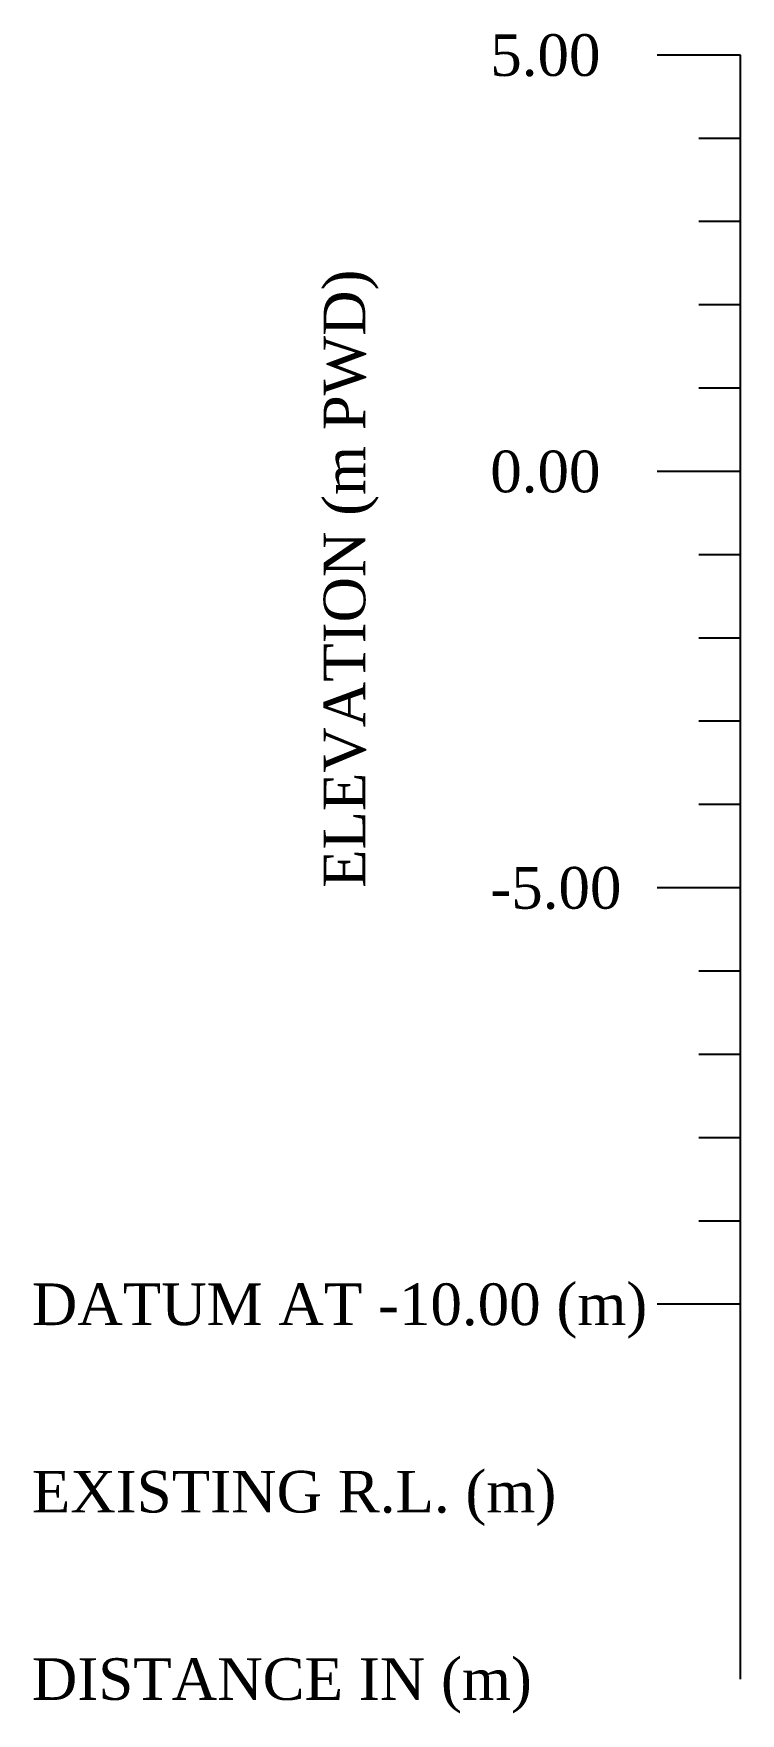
# Model space of a CAD drawing. Header units: metres. Extents: x -148477 to 168932, y -55673 to -2736.
# Drawn here: x 13386.9 to 13395.38, y -12940.53 to -12920.36 of the extents above; entities that cross this region are included whole.
import ezdxf

# ---------------------------------------------------------------- set-up
doc = ezdxf.new("R2010")
doc.units = ezdxf.units.M
doc.styles.add('liza', font='times.ttf', dxfattribs={"height": 2})

msp = doc.modelspace()

# ---------------------------------------------------------------- texts
at = {"color": 6, "linetype": 'Continuous', "lineweight": -3, "ltscale": 0.5, "char_height": 0.5, "attachment_point": 1, "style": 'liza'}
for s, insert, width in [('5.00', (13392.3811, -12920.3629), 2), ('0.00', (13392.3811, -12925.3629), 2), ('-5.00', (13392.3811, -12930.3629), 2), ('DATUM AT -10.00 (m)', (13386.8811, -12935.3629), 7.5), ('EXISTING R.L. (m)', (13386.8811, -12937.6129), 7.5), ('DISTANCE IN (m)', (13386.8811, -12939.8629), 7.5)]:
    msp.add_mtext(s, dxfattribs=dict(at, insert=insert, width=width))
at = {"color": 6, "linetype": 'Continuous', "lineweight": -3, "ltscale": 0.5, "insert": (13390.3811, -12930.6129), "char_height": 0.5, "width": 10, "attachment_point": 1, "rotation": 90, "style": 'liza'}
msp.add_mtext('ELEVATION (m PWD)', dxfattribs=at)

# ---------------------------------------------------------------- linework, layer by layer
at = {"color": 6, "linetype": 'Continuous', "lineweight": -3, "ltscale": 0.5}
for p, q in [((13395.3811, -12920.6129), (13394.3811, -12920.6129)), ((13395.3811, -12940.1129), (13395.3811, -12920.6129)), ((13395.3811, -12921.6129), (13394.8811, -12921.6129)), ((13395.3811, -12922.6129), (13394.8811, -12922.6129)), ((13395.3811, -12923.6129), (13394.8811, -12923.6129)), ((13395.3811, -12924.6129), (13394.8811, -12924.6129)), ((13395.3811, -12925.6129), (13394.3811, -12925.6129)), ((13395.3811, -12926.6129), (13394.8811, -12926.6129)), ((13395.3811, -12927.6129), (13394.8811, -12927.6129)), ((13395.3811, -12928.6129), (13394.8811, -12928.6129)), ((13395.3811, -12929.6129), (13394.8811, -12929.6129)), ((13395.3811, -12930.6129), (13394.3811, -12930.6129)), ((13395.3811, -12931.6129), (13394.8811, -12931.6129)), ((13395.3811, -12932.6129), (13394.8811, -12932.6129)), ((13395.3811, -12933.6129), (13394.8811, -12933.6129)), ((13395.3811, -12934.6129), (13394.8811, -12934.6129)), ((13395.3811, -12935.6129), (13394.3811, -12935.6129))]:
    msp.add_line(p, q, dxfattribs=at)

msp.set_redraw_order([(e.dxf.handle, doc.entitydb.next_handle()) for e in msp.query("TEXT MTEXT ATTDEF DIMENSION ARC_DIMENSION")])  # texts and dimensions are drawn at this point

doc.saveas('drawing.dxf')
